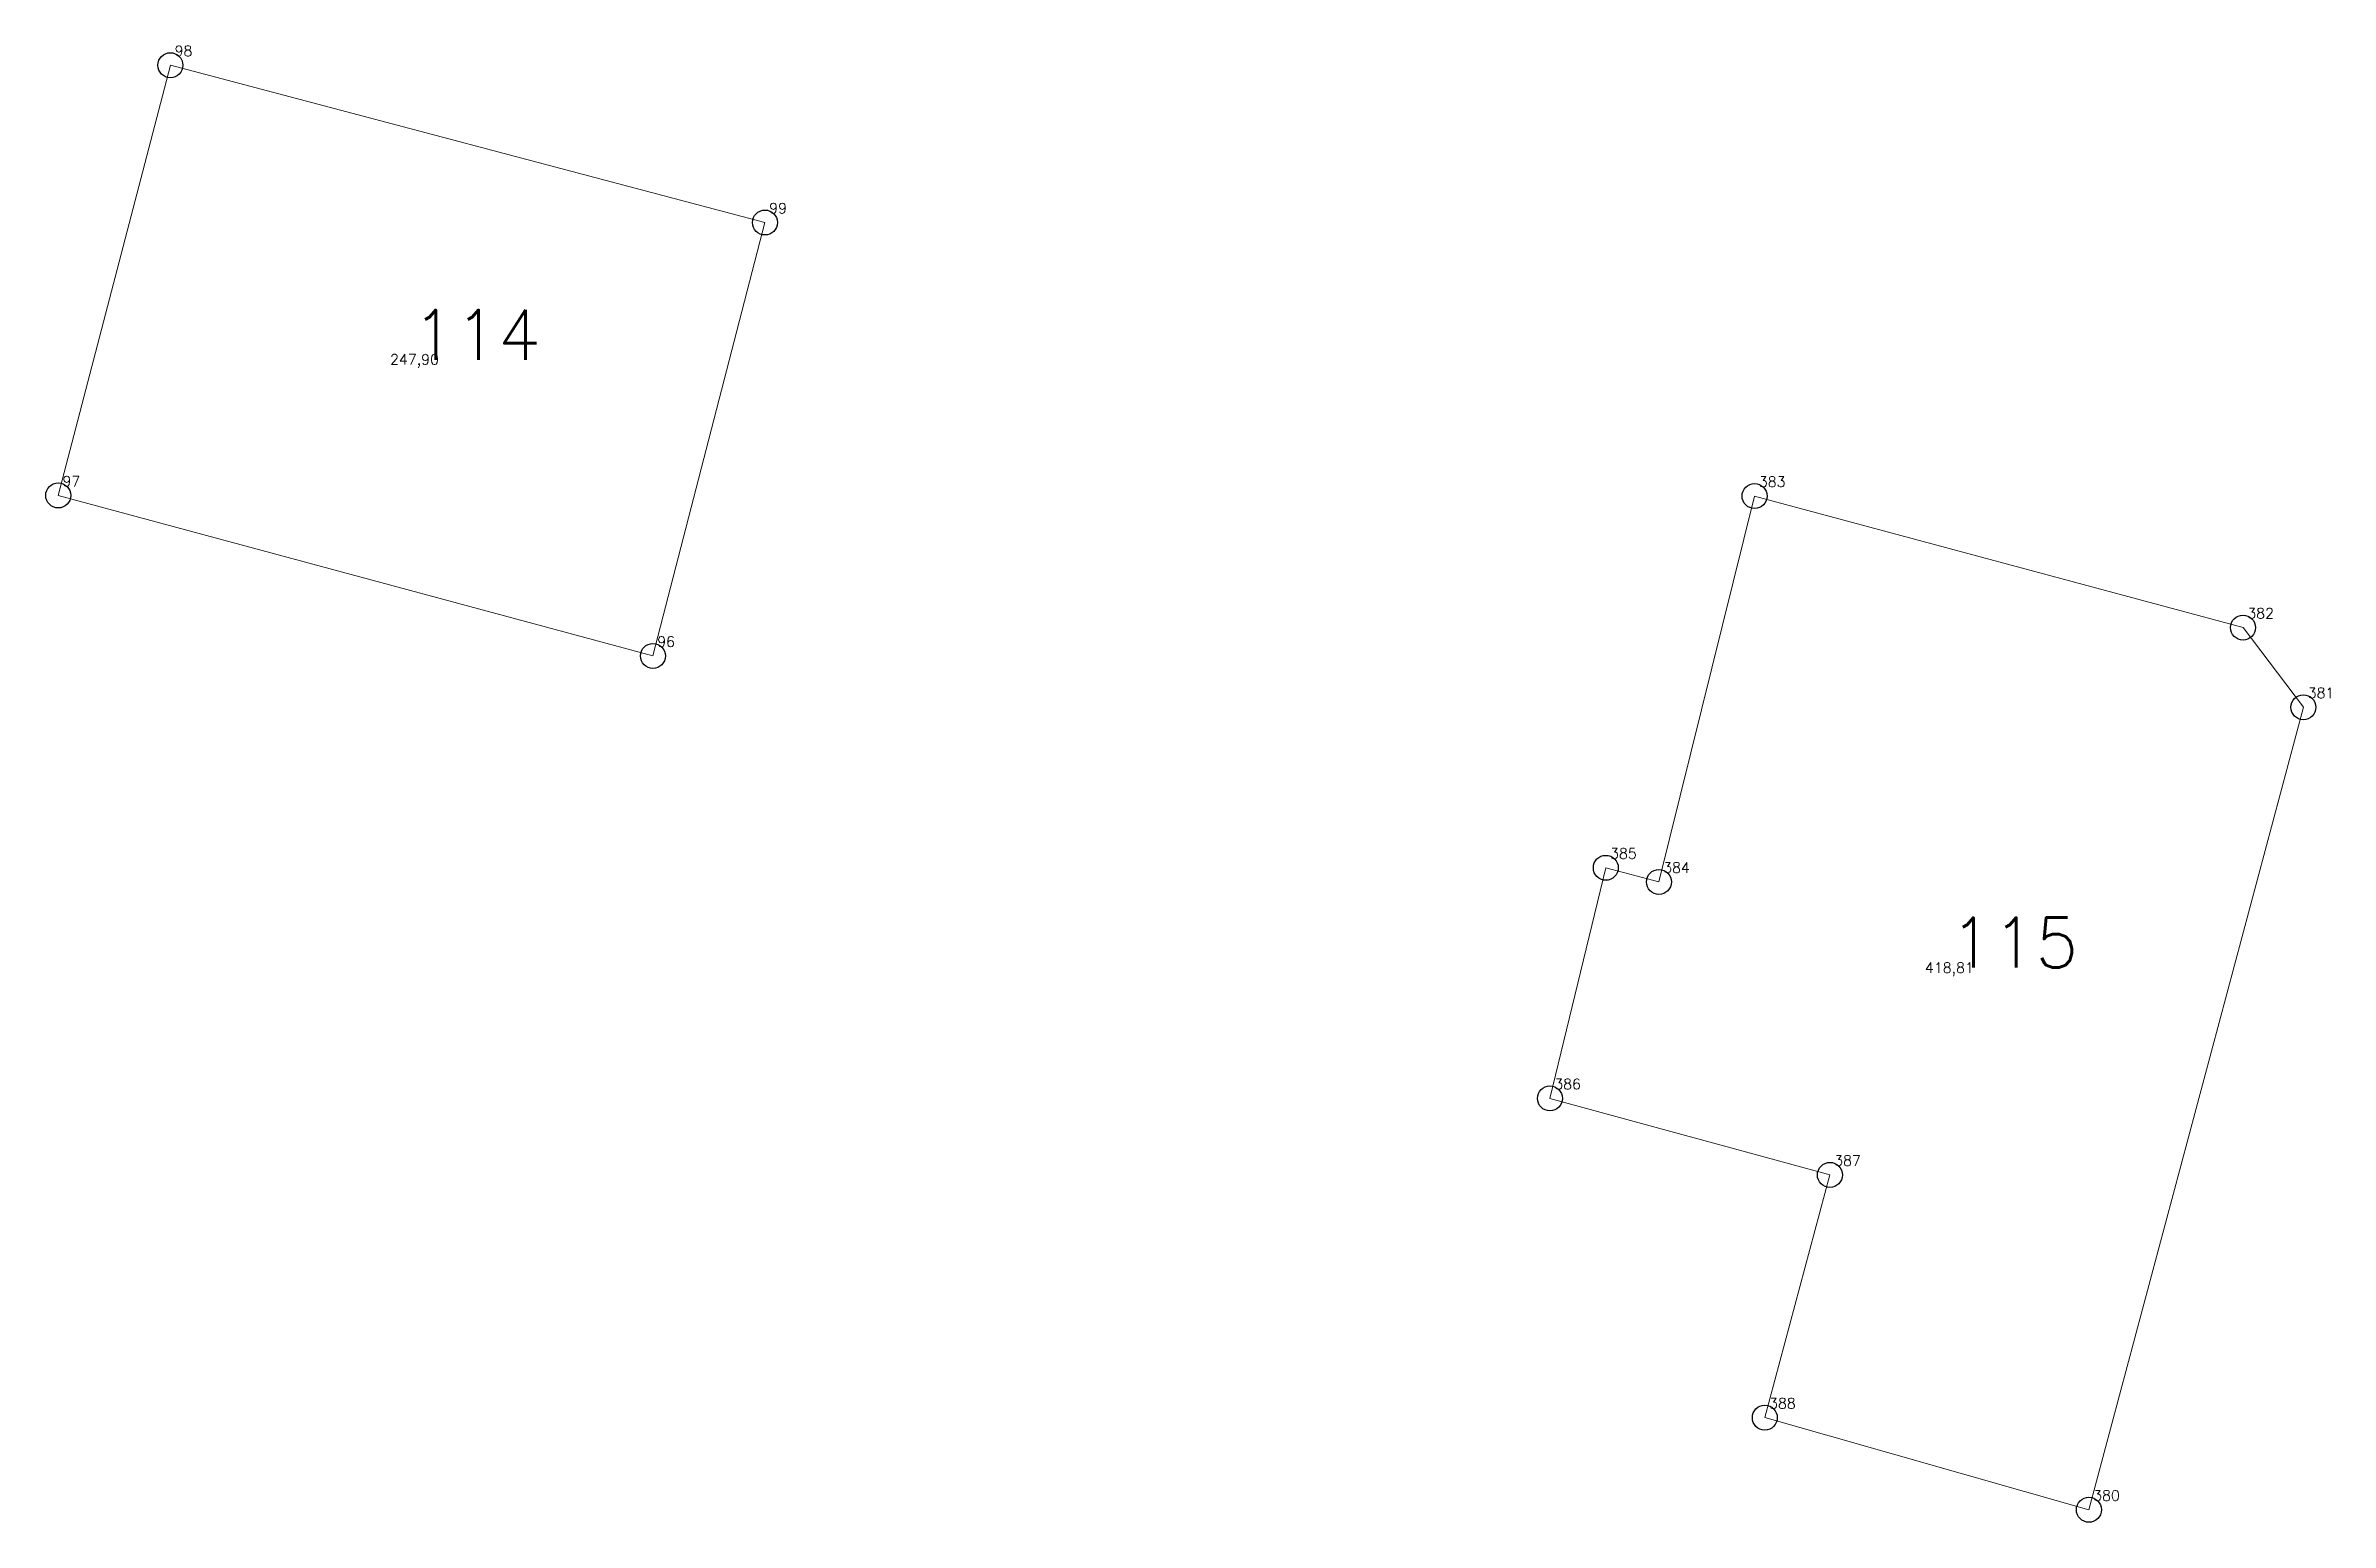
# Model space of a CAD drawing. Extents: x 1390459 to 1399894, y 355072 to 361029.
# Drawn here: x 1394607.6 to 1394676.2, y 360377.3 to 360421.7 of the extents above; entities that cross this region are included whole.
import ezdxf

# ---------------------------------------------------------------- set-up
doc = ezdxf.new("R2010")
doc.units = 0
doc.header["$PDMODE"] = 33
doc.header["$PDSIZE"] = 0.75
doc.layers.add('8 - ценная историческая застройка конец ХIX - начало ХХ века', color=7, linetype='Continuous')
doc.layers.add('OKN_VALUED_LABELS', color=1, linetype='Continuous')
doc.styles.get("Standard").update_dxf_attribs({"font": 'simplex.shx'})

msp = doc.modelspace()

# ---------------------------------------------------------------- texts
at = {"layer": '8 - ценная историческая застройка конец ХIX - начало ХХ века', "color": 7}
for s, p in [('98', (1394611.448, 360421.405)), ('99', (1394629.313, 360416.677)), ('247,90', (1394617.921, 360412.134)), ('97', (1394608.077, 360408.475)), ('383', (1394659.052, 360408.457)), ('382', (1394673.729, 360404.505)), ('96', (1394625.949, 360403.653)), ('381', (1394675.544, 360402.111)), ('385', (1394654.582, 360397.288)), ('384', (1394656.178, 360396.863)), ('418,81', (1394664.043, 360393.855)), ('386', (1394652.904, 360390.361)), ('387', (1394661.315, 360388.061)), ('388', (1394659.36, 360380.767)), ('380', (1394669.098, 360377.997))]:
    msp.add_text(s, height=0.3111, dxfattribs=at).set_placement(p)
at = {"layer": 'OKN_VALUED_LABELS'}
for s, p in [('114', (1394618.588, 360412.277)), ('115', (1394664.793, 360394.019))]:
    msp.add_text(s, height=1.5, dxfattribs=at).set_placement(p)

# ---------------------------------------------------------------- linework, layer by layer
at = {"layer": '8 - ценная историческая застройка конец ХIX - начало ХХ века', "color": 7, "lineweight": 20}
for points in [[(1394625.819, 360403.379), (1394607.948, 360408.201), (1394611.319, 360421.13), (1394629.184, 360416.403), (1394625.819, 360403.379)], [(1394668.969, 360377.723), (1394659.231, 360380.492), (1394661.186, 360387.787), (1394652.775, 360390.086), (1394654.453, 360397.013), (1394656.049, 360396.588), (1394658.922, 360408.183), (1394673.6, 360404.231), (1394675.414, 360401.836), (1394668.969, 360377.723)]]:
    msp.add_lwpolyline(points, close=True, dxfattribs=at)
at = {"layer": '8 - ценная историческая застройка конец ХIX - начало ХХ века'}
for p in [(1394611.319, 360421.13), (1394629.184, 360416.403), (1394607.948, 360408.201), (1394658.922, 360408.183), (1394673.6, 360404.231), (1394625.819, 360403.379), (1394675.414, 360401.836), (1394654.453, 360397.013), (1394656.049, 360396.588), (1394652.775, 360390.086), (1394661.186, 360387.787), (1394659.231, 360380.492), (1394668.969, 360377.723)]:
    msp.add_point(p, dxfattribs=at)

msp.set_redraw_order([(e.dxf.handle, doc.entitydb.next_handle()) for e in msp.query("TEXT MTEXT ATTDEF DIMENSION ARC_DIMENSION")])  # texts and dimensions are drawn at this point

doc.saveas('drawing.dxf')
